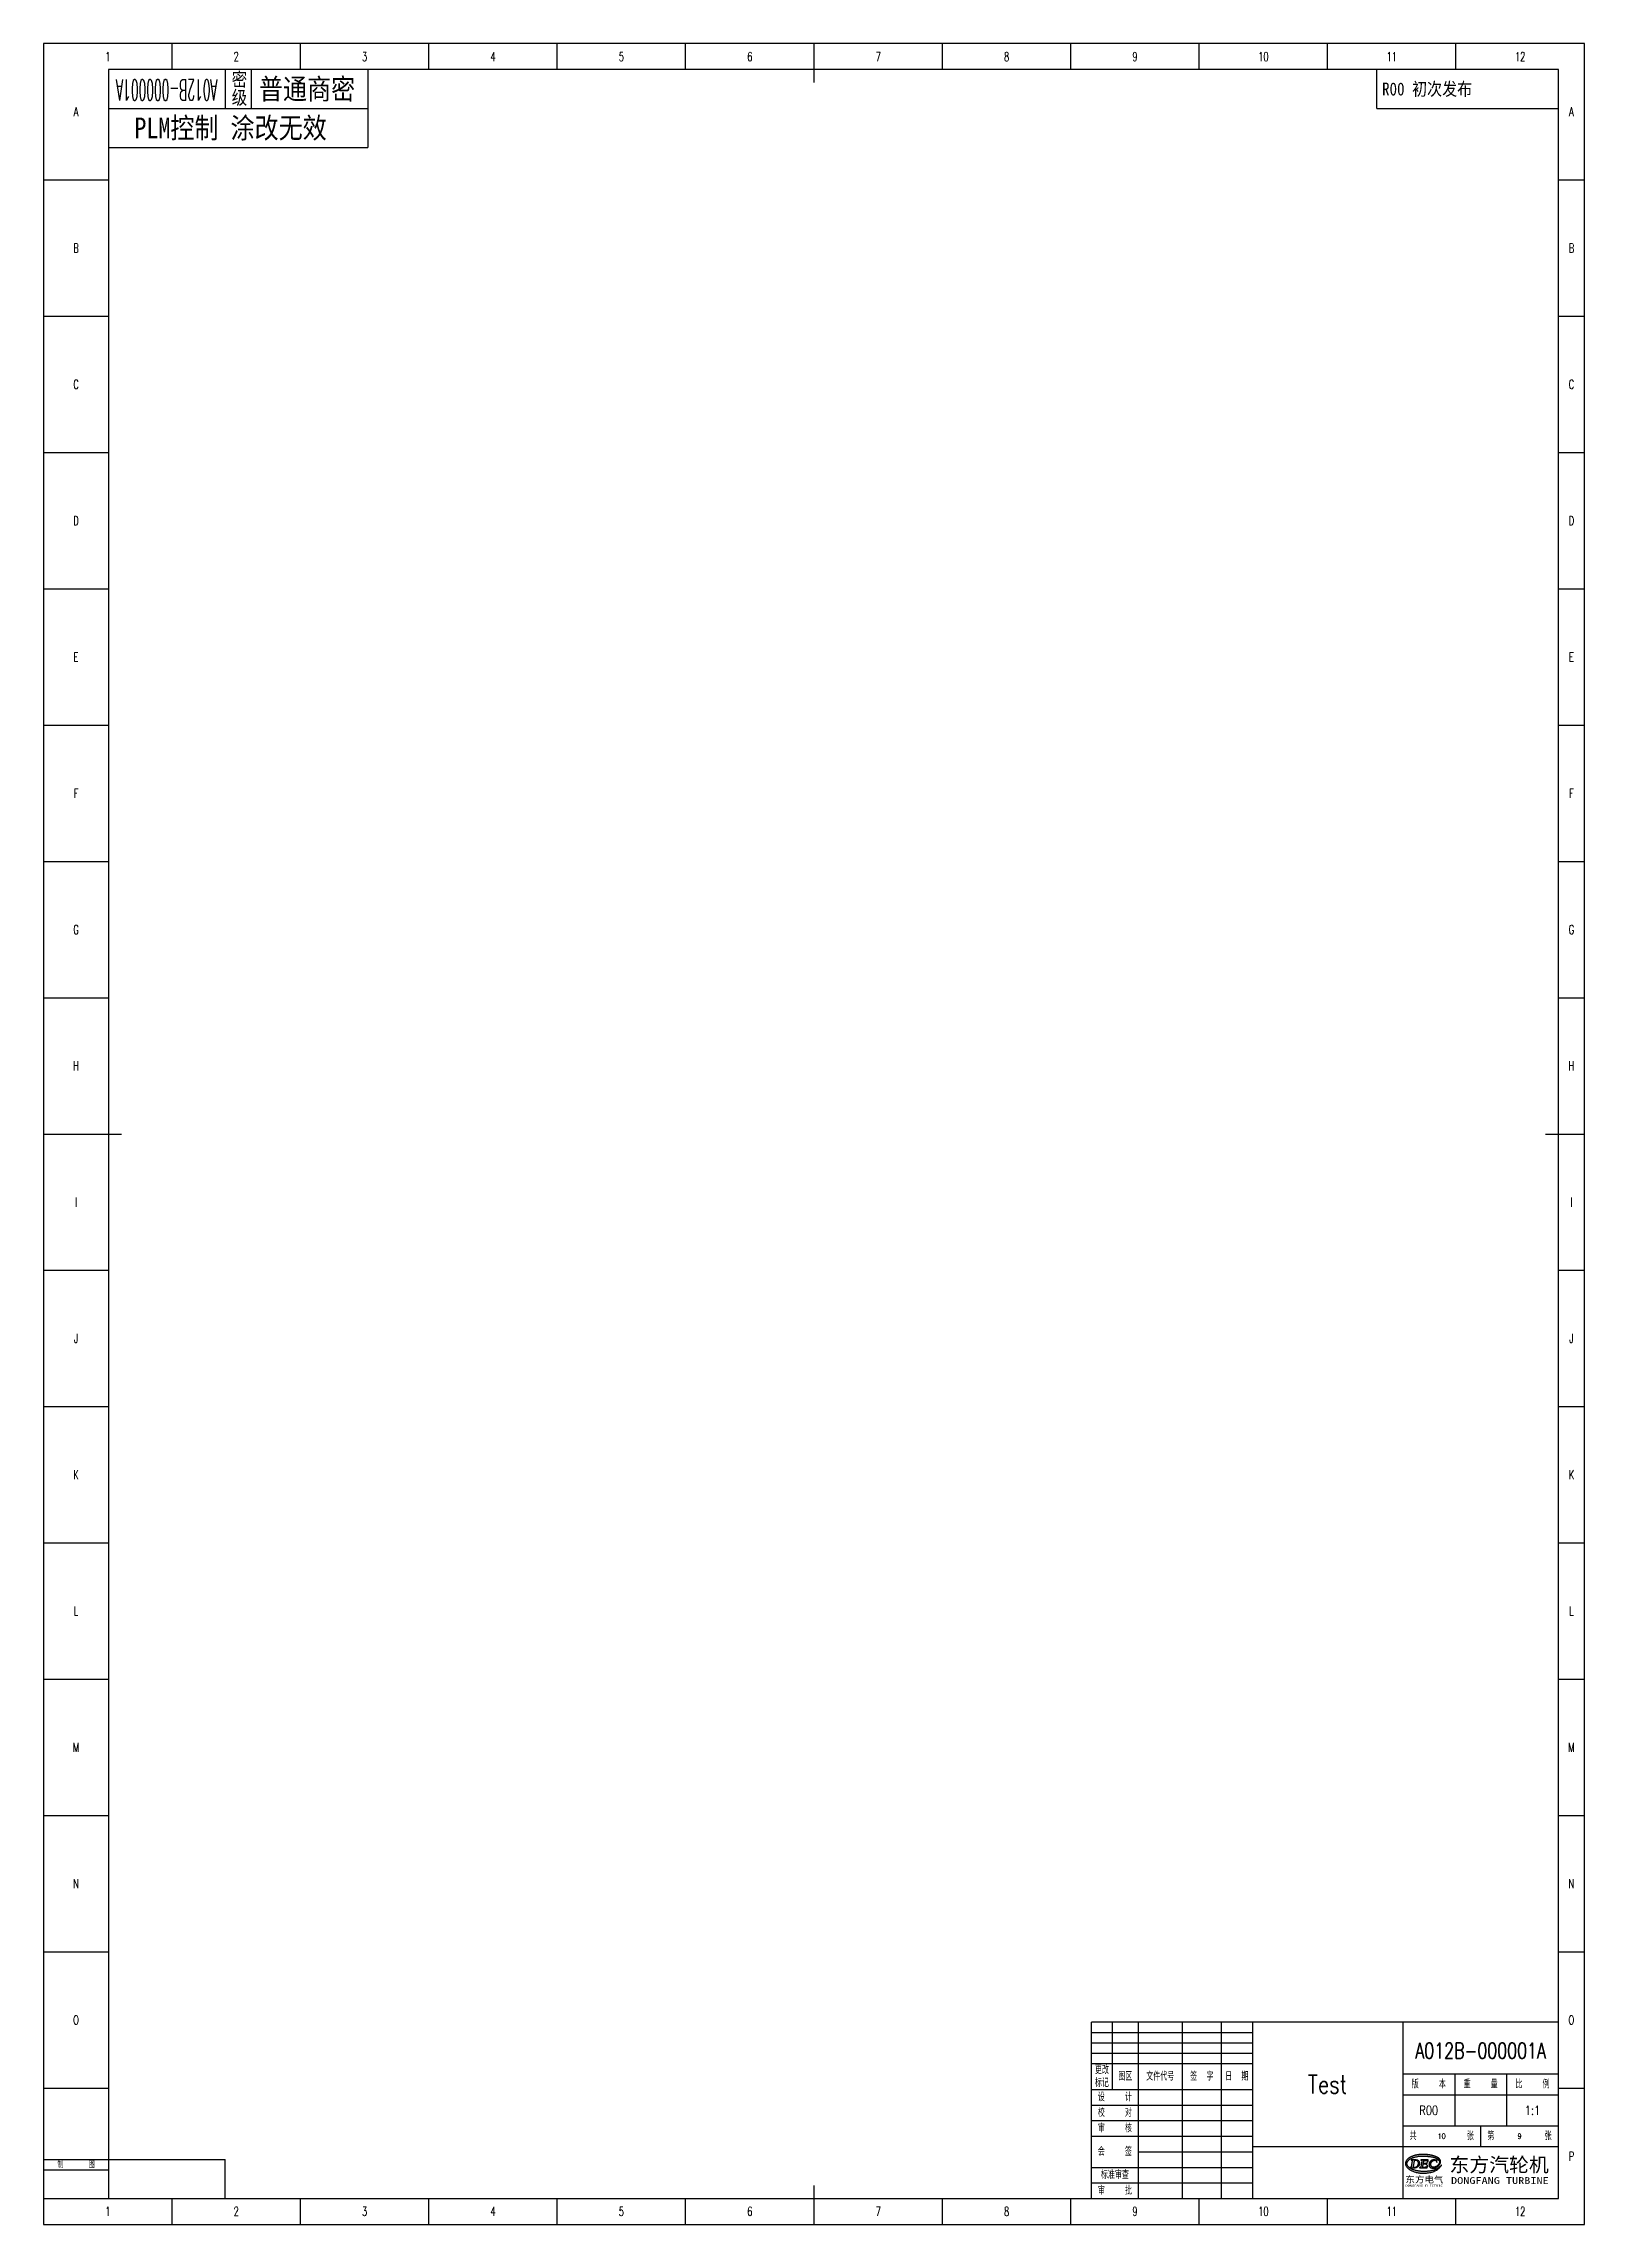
# Model space of a CAD drawing. Header units: millimetres. Extents: x 0 to 594, y 0 to 841.
import ezdxf
from ezdxf.enums import TextEntityAlignment as Align

# ---------------------------------------------------------------- set-up
doc = ezdxf.new("R2010")
doc.units = ezdxf.units.MM
doc.layers.add('PDM_Title', color=7, linetype='Continuous')
doc.styles.add('HZ', font='TXT.SHX', dxfattribs={"width": 0.667, "bigfont": 'HZTXT.SHX'})
doc.styles.add('pdmHT', font='SIMHEI.TTF')

# ---------------------------------------------------------------- blocks, each defined once
blk = doc.blocks.new('FitPDM_DWGFrame')
at = {"layer": 'PDM_Title'}
h = blk.add_hatch(color=2, dxfattribs=at)
h.paths.add_polyline_path([(527.25, 24.86), (527.24, 24.83), (527.23, 24.81), (527.24, 24.79), (527.26, 24.76), (527.47, 24.76), (527.51, 24.74), (527.55, 24.72), (527.59, 24.67), (527.62, 24.62), (527.63, 24.53), (527.26, 22.33), (527.25, 22.22), (527.2, 22.15), (527.15, 22.08), (527.08, 22.01), (527, 21.96), (526.91, 21.96), (526.82, 21.94), (526.75, 21.93), (526.73, 21.88), (526.75, 21.84), (526.79, 21.84), (528.5, 21.84), (528.71, 21.86), (528.92, 21.89), (529.13, 21.93), (529.32, 21.99), (529.48, 22.06), (529.7, 22.17), (529.88, 22.28), (530.01, 22.39), (530.17, 22.56), (530.29, 22.72), (530.38, 22.87), (530.45, 23.05), (530.51, 23.2), (530.53, 23.41), (530.54, 23.59), (530.53, 23.78), (530.5, 23.96), (530.44, 24.13), (530.33, 24.3), (530.18, 24.47), (529.96, 24.62), (529.76, 24.71), (529.48, 24.8), (529.21, 24.86), (528.96, 24.86)])
h.paths.add_polyline_path([(528.45, 24.62), (528.4, 24.56), (528.37, 24.48), (528.34, 24.38), (527.99, 22.35), (527.97, 22.24), (527.97, 22.15), (527.97, 22.09), (528.05, 22.04), (528.14, 22.01), (528.32, 22.01), (528.52, 22.02), (528.64, 22.03), (528.77, 22.05), (528.91, 22.09), (529, 22.12), (529.1, 22.15), (529.18, 22.19), (529.28, 22.24), (529.36, 22.29), (529.43, 22.35), (529.51, 22.39), (529.57, 22.43), (529.62, 22.49), (529.68, 22.57), (529.72, 22.63), (529.77, 22.71), (529.81, 22.78), (529.83, 22.82), (529.89, 22.91), (529.92, 22.99), (529.95, 23.08), (529.98, 23.19), (530, 23.29), (530.03, 23.4), (530.04, 23.51), (530.04, 23.6), (530.04, 23.69), (530, 23.9), (529.96, 24.04), (529.93, 24.09), (529.89, 24.17), (529.84, 24.22), (529.81, 24.27), (529.76, 24.33), (529.72, 24.38), (529.66, 24.43), (529.58, 24.5), (529.5, 24.53), (529.4, 24.58), (529.27, 24.63), (529.08, 24.68), (528.94, 24.7), (528.81, 24.71), (528.72, 24.7)], flags=0)
h.paths.add_polyline_path([(532.21, 24.66), (533.24, 24.65), (533.31, 24.62), (533.39, 24.59), (533.44, 24.55), (533.48, 24.51), (533.52, 24.46), (533.54, 24.41), (533.56, 24.36), (533.58, 24.25), (533.6, 24.18), (533.62, 24.16), (533.64, 24.16), (533.67, 24.16), (533.71, 24.19), (533.74, 24.23), (533.76, 24.28), (533.83, 24.75), (533.83, 24.8), (533.81, 24.83), (533.78, 24.85), (533.75, 24.86), (531.02, 24.86), (530.98, 24.84), (530.98, 24.8), (531, 24.76), (531.12, 24.75), (531.21, 24.73), (531.28, 24.69), (531.31, 24.64), (531.32, 24.56), (531.31, 24.49), (530.9, 22.25), (530.87, 22.17), (530.84, 22.11), (530.79, 22.06), (530.75, 22), (530.68, 21.96), (530.63, 21.94), (530.59, 21.93), (530.43, 21.93), (530.41, 21.92), (530.4, 21.88), (530.41, 21.86), (530.43, 21.84), (533.31, 21.84), (533.35, 21.85), (533.4, 21.89), (533.42, 21.92), (533.68, 22.51), (533.69, 22.54), (533.69, 22.58), (533.67, 22.59), (533.64, 22.61), (533.6, 22.61), (533.57, 22.6), (533.53, 22.56), (533.5, 22.51), (533.47, 22.46), (533.43, 22.4), (533.35, 22.34), (533.25, 22.27), (533.17, 22.21), (533.1, 22.17), (533.02, 22.12), (532.94, 22.08), (532.88, 22.05), (532.8, 22.03), (532.72, 22.02), (532.65, 22.01), (531.84, 22), (531.78, 22.02), (531.73, 22.05), (531.71, 22.07), (531.7, 22.16), (531.7, 22.26), (531.86, 23.2), (531.87, 23.25), (531.88, 23.28), (531.91, 23.3), (531.98, 23.31), (532.71, 23.31), (532.83, 23.29), (532.93, 23.27), (532.99, 23.22), (533.03, 23.17), (533.07, 23.11), (533.09, 23.05), (533.08, 22.99), (533.08, 22.95), (533.09, 22.9), (533.11, 22.89), (533.15, 22.89), (533.18, 22.9), (533.21, 22.92), (533.22, 22.94), (533.38, 23.82), (533.39, 23.87), (533.39, 23.89), (533.37, 23.9), (533.34, 23.91), (533.31, 23.91), (533.29, 23.89), (533.27, 23.83), (533.25, 23.76), (533.23, 23.7), (533.2, 23.65), (533.15, 23.61), (533.12, 23.58), (533.05, 23.54), (532.99, 23.51), (532.92, 23.48), (532.87, 23.48), (531.97, 23.48), (531.93, 23.51), (531.92, 23.56), (531.94, 23.65), (532.09, 24.52), (532.1, 24.57), (532.12, 24.6), (532.14, 24.63)])
h.paths.add_polyline_path([(538.82, 22.6), (538.86, 22.66), (538.9, 22.72), (538.91, 22.73), (538.91, 22.75), (538.91, 22.77), (538.89, 22.79), (538.88, 22.82), (538.85, 22.82), (538.81, 22.81), (538.77, 22.77), (538.73, 22.72), (538.69, 22.66), (538.67, 22.64), (538.53, 22.49), (538.35, 22.34), (538.27, 22.26), (538.17, 22.18), (538.06, 22.07), (537.96, 22), (537.87, 21.94), (537.78, 21.87), (537.59, 21.72), (537.46, 21.64), (537.27, 21.53), (537.09, 21.42), (536.9, 21.33), (536.73, 21.24), (536.64, 21.2), (536.58, 21.17), (536.41, 21.11), (536.26, 21.04), (536.06, 20.97), (535.87, 20.9), (535.66, 20.83), (535.46, 20.77), (535.24, 20.72), (535.03, 20.69), (534.83, 20.66), (534.62, 20.61), (534.42, 20.58), (534.13, 20.54), (533.94, 20.51), (533.7, 20.48), (533.47, 20.46), (533.21, 20.44), (532.92, 20.41), (532.57, 20.39), (532.21, 20.39), (532.03, 20.38), (531.79, 20.37), (531.4, 20.39), (531.2, 20.41), (531.06, 20.43), (530.83, 20.46), (530.65, 20.46), (530.43, 20.51), (530.14, 20.54), (529.95, 20.59), (529.74, 20.61), (529.46, 20.67), (529.19, 20.73), (528.91, 20.79), (528.64, 20.87), (528.26, 20.99), (528.05, 21.08), (527.8, 21.17), (527.58, 21.27), (527.4, 21.35), (527.22, 21.43), (527.05, 21.54), (526.82, 21.64), (526.64, 21.77), (526.48, 21.89), (526.32, 22.04), (526.17, 22.18), (526.02, 22.36), (525.94, 22.46), (525.81, 22.65), (525.72, 22.83), (525.65, 23.06), (525.61, 23.28), (525.6, 23.54), (525.64, 23.77), (525.7, 24.01), (525.79, 24.16), (525.87, 24.32), (526.01, 24.51), (526.16, 24.7), (526.34, 24.87), (526.59, 25.07), (526.89, 25.26), (526.99, 25.33), (527.23, 25.45), (527.48, 25.58), (527.85, 25.73), (528.23, 25.83), (528.63, 25.95), (529.01, 26.05), (529.32, 26.11), (529.83, 26.19), (530.23, 26.25), (530.62, 26.29), (531, 26.32), (531.34, 26.35), (532.25, 26.34), (532.8, 26.31), (533.02, 26.29), (533.26, 26.27), (533.47, 26.25), (533.7, 26.24), (533.92, 26.21), (534.11, 26.18), (534.34, 26.15), (534.52, 26.12), (534.75, 26.09), (534.99, 26.04), (535.26, 25.99), (535.52, 25.93), (535.71, 25.87), (535.93, 25.82), (536.1, 25.78), (536.3, 25.74), (536.46, 25.68), (536.65, 25.61), (536.76, 25.54), (536.87, 25.51), (536.98, 25.46), (537.07, 25.4), (537.15, 25.36), (537.25, 25.3), (537.36, 25.23), (537.46, 25.16), (537.53, 25.09), (537.62, 25.02), (537.69, 24.95), (537.8, 24.86), (537.87, 24.77), (537.91, 24.69), (537.95, 24.63), (538, 24.55), (538.04, 24.49), (538.06, 24.41), (538.09, 24.32), (538.11, 24.21), (538.11, 24.03), (538.11, 23.88), (538.09, 23.75), (538.06, 23.66), (538.04, 23.57), (538.01, 23.47), (537.95, 23.36), (537.9, 23.29), (537.82, 23.15), (537.75, 23.05), (537.68, 22.95), (537.57, 22.85), (537.49, 22.77), (537.4, 22.68), (537.34, 22.62), (537.23, 22.54), (537.15, 22.48), (537.06, 22.42), (536.97, 22.37), (536.84, 22.31), (536.76, 22.26), (536.68, 22.23), (536.59, 22.18), (536.49, 22.14), (536.35, 22.12), (536.22, 22.09), (536.07, 22.05), (535.87, 22.05), (535.65, 22.05), (535.56, 22.08), (535.44, 22.11), (535.36, 22.14), (535.29, 22.18), (535.22, 22.22), (535.16, 22.26), (535.12, 22.3), (535.08, 22.33), (535.04, 22.35), (535.01, 22.4), (534.98, 22.44), (534.96, 22.48), (534.93, 22.53), (534.9, 22.59), (534.88, 22.65), (534.86, 22.72), (534.84, 22.79), (534.82, 22.88), (534.81, 22.97), (534.79, 23.11), (534.79, 23.24), (534.82, 23.34), (534.83, 23.41), (534.84, 23.48), (534.87, 23.57), (534.9, 23.65), (534.93, 23.73), (534.96, 23.79), (534.99, 23.85), (535.02, 23.91), (535.04, 23.97), (535.06, 24), (535.1, 24.04), (535.12, 24.08), (535.16, 24.11), (535.18, 24.13), (535.19, 24.16), (535.21, 24.18), (535.24, 24.22), (535.25, 24.24), (535.27, 24.26), (535.32, 24.3), (535.35, 24.35), (535.45, 24.42), (535.53, 24.48), (535.63, 24.53), (535.72, 24.59), (535.8, 24.62), (535.87, 24.65), (535.98, 24.68), (536.06, 24.7), (536.12, 24.73), (536.23, 24.73), (536.38, 24.73), (536.46, 24.71), (536.55, 24.68), (536.63, 24.66), (536.71, 24.62), (536.77, 24.58), (536.82, 24.54), (536.87, 24.49), (536.92, 24.43), (536.96, 24.39), (536.99, 24.34), (537, 24.29), (537.03, 24.23), (537.03, 24.16), (537.05, 24.07), (537.07, 23.99), (537.07, 23.91), (537.08, 23.89), (537.1, 23.89), (537.14, 23.88), (537.15, 23.89), (537.17, 23.91), (537.17, 23.99), (537.18, 24.11), (537.3, 24.82), (537.3, 24.85), (537.28, 24.87), (537.26, 24.89), (537.22, 24.89), (537.18, 24.87), (537.15, 24.85), (537.13, 24.82), (537.12, 24.8), (537.09, 24.78), (537.04, 24.76), (537, 24.75), (536.95, 24.75), (536.88, 24.76), (536.82, 24.78), (536.73, 24.8), (536.63, 24.82), (536.54, 24.85), (536.43, 24.86), (536.31, 24.87), (536.16, 24.89), (536, 24.89), (535.84, 24.87), (535.68, 24.86), (535.58, 24.84), (535.5, 24.82), (535.39, 24.79), (535.3, 24.76), (535.22, 24.73), (535.15, 24.71), (535.06, 24.65), (534.97, 24.6), (534.9, 24.56), (534.85, 24.51), (534.8, 24.47), (534.74, 24.42), (534.66, 24.34), (534.58, 24.26), (534.52, 24.19), (534.48, 24.13), (534.43, 24.08), (534.38, 24.01), (534.34, 23.93), (534.3, 23.86), (534.27, 23.77), (534.23, 23.7), (534.19, 23.6), (534.17, 23.52), (534.17, 23.46), (534.15, 23.41), (534.14, 23.3), (534.11, 23.21), (534.11, 23.14), (534.1, 23.05), (534.09, 23.01), (534.1, 22.98), (534.11, 22.89), (534.12, 22.8), (534.14, 22.71), (534.14, 22.62), (534.16, 22.54), (534.21, 22.44), (534.25, 22.37), (534.3, 22.29), (534.34, 22.23), (534.39, 22.17), (534.44, 22.13), (534.5, 22.06), (534.55, 22), (534.62, 21.95), (534.7, 21.89), (534.78, 21.84), (534.85, 21.81), (534.92, 21.79), (535.04, 21.75), (535.15, 21.71), (535.27, 21.69), (535.42, 21.68), (535.57, 21.67), (535.74, 21.68), (535.91, 21.69), (536.07, 21.71), (536.22, 21.74), (536.33, 21.77), (536.41, 21.79), (536.49, 21.82), (536.61, 21.86), (536.68, 21.91), (536.77, 21.94), (536.87, 22), (536.94, 22.04), (537.01, 22.08), (537.11, 22.14), (537.18, 22.2), (537.29, 22.26), (537.35, 22.31), (537.41, 22.36), (537.46, 22.38), (537.53, 22.45), (537.61, 22.5), (537.67, 22.56), (537.72, 22.62), (537.77, 22.65), (537.83, 22.71), (537.85, 22.75), (537.91, 22.8), (537.94, 22.86), (537.98, 22.88), (538.01, 22.92), (538.04, 22.95), (538.06, 22.99), (538.1, 23.04), (538.14, 23.08), (538.16, 23.12), (538.2, 23.18), (538.24, 23.24), (538.28, 23.28), (538.31, 23.35), (538.36, 23.4), (538.38, 23.45), (538.4, 23.49), (538.42, 23.56), (538.44, 23.61), (538.47, 23.69), (538.5, 23.76), (538.52, 23.84), (538.54, 23.91), (538.56, 23.99), (538.57, 24.08), (538.58, 24.24), (538.57, 24.46), (538.55, 24.58), (538.52, 24.66), (538.49, 24.75), (538.46, 24.8), (538.43, 24.86), (538.39, 24.93), (538.34, 25), (538.3, 25.05), (538.26, 25.11), (538.2, 25.16), (538.14, 25.25), (538.06, 25.31), (538, 25.38), (537.94, 25.42), (537.86, 25.49), (537.79, 25.55), (537.71, 25.61), (537.65, 25.66), (537.57, 25.7), (537.5, 25.74), (537.41, 25.79), (537.34, 25.83), (537.27, 25.87), (537.2, 25.9), (537.12, 25.94), (537.06, 25.98), (537.02, 25.99), (536.96, 26.01), (536.86, 26.07), (536.76, 26.1), (536.69, 26.14), (536.59, 26.17), (536.51, 26.21), (536.43, 26.24), (536.35, 26.27), (536.27, 26.31), (536.18, 26.33), (536.09, 26.36), (536, 26.38), (535.92, 26.42), (535.82, 26.45), (535.72, 26.47), (535.62, 26.5), (535.53, 26.53), (535.43, 26.55), (535.33, 26.58), (535.22, 26.6), (535.12, 26.62), (535.04, 26.64), (534.95, 26.66), (534.82, 26.68), (534.74, 26.7), (534.64, 26.71), (534.57, 26.74), (534.46, 26.75), (534.38, 26.77), (534.27, 26.79), (534.11, 26.81), (534, 26.83), (533.91, 26.85), (533.8, 26.87), (533.67, 26.88), (533.49, 26.9), (533.34, 26.92), (533.14, 26.94), (532.95, 26.95), (532.75, 26.95), (532.54, 26.96), (532.27, 26.97), (531.96, 26.98), (531.61, 26.99), (531.37, 26.98), (531.1, 26.96), (530.88, 26.96), (530.62, 26.95), (530.41, 26.93), (530.24, 26.9), (530.05, 26.88), (529.9, 26.86), (529.8, 26.84), (529.71, 26.82), (529.61, 26.8), (529.48, 26.78), (529.39, 26.76), (529.25, 26.73), (529.14, 26.71), (529.06, 26.69), (528.95, 26.66), (528.82, 26.64), (528.73, 26.62), (528.65, 26.59), (528.54, 26.56), (528.43, 26.53), (528.33, 26.5), (528.24, 26.47), (528.18, 26.45), (528.09, 26.42), (527.99, 26.38), (527.91, 26.37), (527.85, 26.33), (527.78, 26.31), (527.7, 26.27), (527.6, 26.24), (527.52, 26.2), (527.43, 26.17), (527.34, 26.13), (527.25, 26.09), (527.17, 26.04), (527.08, 26), (527, 25.96), (526.91, 25.92), (526.84, 25.87), (526.75, 25.83), (526.66, 25.78), (526.57, 25.73), (526.5, 25.69), (526.43, 25.64), (526.35, 25.58), (526.24, 25.51), (526.09, 25.38), (525.91, 25.23), (525.71, 25.05), (525.55, 24.84), (525.39, 24.65), (525.29, 24.45), (525.19, 24.23), (525.12, 24.09), (525.07, 23.88), (525.02, 23.67), (525.01, 23.51), (525.01, 23.4), (525, 23.3), (525.01, 23.21), (525.06, 22.94), (525.14, 22.74), (525.27, 22.48), (525.39, 22.31), (525.51, 22.13), (525.66, 21.96), (525.81, 21.78), (525.98, 21.62), (526.18, 21.44), (526.42, 21.27), (526.68, 21.09), (526.93, 20.92), (527.19, 20.78), (527.53, 20.64), (527.9, 20.47), (528.38, 20.29), (528.87, 20.13), (529.21, 20.02), (529.56, 19.95), (529.89, 19.88), (530.29, 19.83), (530.63, 19.79), (531.14, 19.76), (531.76, 19.72), (532.27, 19.71), (532.64, 19.75), (533.12, 19.77), (533.55, 19.83), (533.95, 19.89), (534.39, 19.95), (534.85, 20.06), (535.27, 20.17), (535.66, 20.31), (535.99, 20.43), (536.35, 20.59), (536.7, 20.75), (537, 20.92), (537.34, 21.15), (537.63, 21.36), (537.82, 21.51), (537.92, 21.59), (538, 21.66), (538.14, 21.8), (538.32, 21.98), (538.46, 22.16), (538.56, 22.29), (538.67, 22.41)])
at = {"layer": 'PDM_Title', "color": 2}
for p, q in [((594, 841), (0, 841)), ((0, 841), (0, 0)), ((49.5, 831), (49.5, 841)), ((99, 831), (99, 841)), ((148.5, 831), (148.5, 841)), ((198, 831), (198, 841)), ((247.5, 831), (247.5, 841)), ((346.5, 831), (346.5, 841)), ((396, 831), (396, 841)), ((445.5, 831), (445.5, 841)), ((495, 831), (495, 841)), ((544.5, 831), (544.5, 841)), ((594, 0), (594, 841)), ((0, 788.44), (25, 788.44)), ((584, 788.44), (594, 788.44)), ((0, 735.87), (25, 735.87)), ((584, 735.87), (594, 735.87)), ((0, 683.31), (25, 683.31)), ((584, 683.31), (594, 683.31)), ((0, 630.75), (25, 630.75)), ((584, 630.75), (594, 630.75)), ((0, 578.19), (25, 578.19)), ((584, 578.19), (594, 578.19)), ((0, 525.62), (25, 525.62)), ((584, 525.62), (594, 525.62)), ((0, 473.06), (25, 473.06)), ((584, 473.06), (594, 473.06)), ((0, 367.94), (25, 367.94)), ((584, 367.94), (594, 367.94)), ((0, 315.38), (25, 315.38)), ((584, 315.38), (594, 315.38)), ((0, 262.81), (25, 262.81)), ((584, 262.81), (594, 262.81)), ((0, 210.25), (25, 210.25)), ((584, 210.25), (594, 210.25)), ((0, 157.69), (25, 157.69)), ((584, 157.69), (594, 157.69)), ((0, 105.12), (25, 105.12)), ((584, 105.12), (594, 105.12)), ((412, 78), (412, 52)), ((422, 78), (422, 10)), ((439, 78), (439, 10)), ((454, 78), (454, 10)), ((466, 78), (466, 10)), ((524, 78), (524, 10)), ((404, 74), (466, 74)), ((404, 70), (466, 70)), ((404, 66), (466, 66)), ((404, 62), (466, 62)), ((0, 52.56), (25, 52.56)), ((404, 52), (466, 52)), ((524, 58), (584, 58)), ((544, 58), (544, 38)), ((564, 58), (564, 38)), ((584, 52.56), (594, 52.56)), ((404, 46), (466, 46)), ((524, 50), (584, 50)), ((404, 40), (466, 40)), ((404, 34), (466, 34)), ((524, 38), (584, 38)), ((554, 38), (554, 30)), ((422, 28), (466, 28)), ((466, 30), (524, 30)), ((524, 30), (584, 30)), ((526.09, 25.38), (525.91, 25.23)), ((526.24, 25.51), (526.09, 25.38)), ((526.35, 25.58), (526.24, 25.51)), ((526.43, 25.64), (526.35, 25.58)), ((526.5, 25.69), (526.43, 25.64)), ((526.57, 25.73), (526.5, 25.69)), ((526.66, 25.78), (526.57, 25.73)), ((526.59, 25.07), (526.89, 25.26)), ((526.75, 25.83), (526.66, 25.78)), ((526.84, 25.87), (526.75, 25.83)), ((526.91, 25.92), (526.84, 25.87)), ((526.89, 25.26), (526.99, 25.33)), ((527, 25.96), (526.91, 25.92)), ((526.99, 25.33), (527.23, 25.45)), ((527.08, 26), (527, 25.96)), ((527.17, 26.04), (527.08, 26)), ((527.25, 26.09), (527.17, 26.04)), ((527.23, 25.45), (527.48, 25.58)), ((527.34, 26.13), (527.25, 26.09)), ((527.43, 26.17), (527.34, 26.13)), ((527.52, 26.2), (527.43, 26.17)), ((527.48, 25.58), (527.85, 25.73)), ((527.6, 26.24), (527.52, 26.2)), ((527.7, 26.27), (527.6, 26.24)), ((527.78, 26.31), (527.7, 26.27)), ((527.85, 26.33), (527.78, 26.31)), ((527.91, 26.37), (527.85, 26.33)), ((527.85, 25.73), (528.23, 25.83)), ((527.99, 26.38), (527.91, 26.37)), ((528.09, 26.42), (527.99, 26.38)), ((528.18, 26.45), (528.09, 26.42)), ((528.24, 26.47), (528.18, 26.45)), ((528.23, 25.83), (528.63, 25.95)), ((528.33, 26.5), (528.24, 26.47)), ((528.43, 26.53), (528.33, 26.5)), ((528.54, 26.56), (528.43, 26.53)), ((528.65, 26.59), (528.54, 26.56)), ((528.63, 25.95), (529.01, 26.05)), ((528.73, 26.62), (528.65, 26.59)), ((528.82, 26.64), (528.73, 26.62)), ((528.95, 26.66), (528.82, 26.64)), ((529.06, 26.69), (528.95, 26.66)), ((529.01, 26.05), (529.32, 26.11)), ((529.14, 26.71), (529.06, 26.69)), ((529.25, 26.73), (529.14, 26.71)), ((529.39, 26.76), (529.25, 26.73)), ((529.32, 26.11), (529.83, 26.19)), ((529.48, 26.78), (529.39, 26.76)), ((529.61, 26.8), (529.48, 26.78)), ((529.71, 26.82), (529.61, 26.8)), ((529.8, 26.84), (529.71, 26.82)), ((529.9, 26.86), (529.8, 26.84)), ((529.83, 26.19), (530.23, 26.25)), ((530.05, 26.88), (529.9, 26.86)), ((530.24, 26.9), (530.05, 26.88)), ((530.23, 26.25), (530.62, 26.29)), ((530.41, 26.93), (530.24, 26.9)), ((530.62, 26.95), (530.41, 26.93)), ((530.88, 26.96), (530.62, 26.95)), ((530.62, 26.29), (531, 26.32)), ((531.1, 26.96), (530.88, 26.96)), ((531, 26.32), (531.34, 26.35)), ((531.37, 26.98), (531.1, 26.96)), ((531.34, 26.35), (532.25, 26.34)), ((531.61, 26.99), (531.37, 26.98)), ((531.96, 26.98), (531.61, 26.99)), ((532.27, 26.97), (531.96, 26.98)), ((532.25, 26.34), (532.8, 26.31)), ((532.54, 26.96), (532.27, 26.97)), ((532.75, 26.95), (532.54, 26.96)), ((532.95, 26.95), (532.75, 26.95)), ((532.8, 26.31), (533.02, 26.29)), ((533.14, 26.94), (532.95, 26.95)), ((533.02, 26.29), (533.26, 26.27)), ((533.34, 26.92), (533.14, 26.94)), ((533.26, 26.27), (533.47, 26.25)), ((533.49, 26.9), (533.34, 26.92)), ((533.47, 26.25), (533.7, 26.24)), ((533.67, 26.88), (533.49, 26.9)), ((533.8, 26.87), (533.67, 26.88)), ((533.7, 26.24), (533.92, 26.21)), ((533.91, 26.85), (533.8, 26.87)), ((534, 26.83), (533.91, 26.85)), ((533.92, 26.21), (534.11, 26.18)), ((534.11, 26.81), (534, 26.83)), ((534.27, 26.79), (534.11, 26.81)), ((534.11, 26.18), (534.34, 26.15)), ((534.38, 26.77), (534.27, 26.79)), ((534.34, 26.15), (534.52, 26.12)), ((534.46, 26.75), (534.38, 26.77)), ((534.57, 26.74), (534.46, 26.75)), ((534.52, 26.12), (534.75, 26.09)), ((534.64, 26.71), (534.57, 26.74)), ((534.74, 26.7), (534.64, 26.71)), ((534.82, 26.68), (534.74, 26.7)), ((534.75, 26.09), (534.99, 26.04)), ((534.95, 26.66), (534.82, 26.68)), ((535.04, 26.64), (534.95, 26.66)), ((534.99, 26.04), (535.26, 25.99)), ((535.12, 26.62), (535.04, 26.64)), ((535.22, 26.6), (535.12, 26.62)), ((535.33, 26.58), (535.22, 26.6)), ((535.26, 25.99), (535.52, 25.93)), ((535.43, 26.55), (535.33, 26.58)), ((535.53, 26.53), (535.43, 26.55)), ((535.52, 25.93), (535.71, 25.87)), ((535.62, 26.5), (535.53, 26.53)), ((535.72, 26.47), (535.62, 26.5)), ((535.71, 25.87), (535.93, 25.82)), ((535.82, 26.45), (535.72, 26.47)), ((535.92, 26.42), (535.82, 26.45)), ((536, 26.38), (535.92, 26.42)), ((535.93, 25.82), (536.1, 25.78)), ((536.09, 26.36), (536, 26.38)), ((536.18, 26.33), (536.09, 26.36)), ((536.1, 25.78), (536.3, 25.74)), ((536.27, 26.31), (536.18, 26.33)), ((536.35, 26.27), (536.27, 26.31)), ((536.3, 25.74), (536.46, 25.68)), ((536.43, 26.24), (536.35, 26.27)), ((536.51, 26.21), (536.43, 26.24)), ((536.46, 25.68), (536.65, 25.61)), ((536.59, 26.17), (536.51, 26.21)), ((536.69, 26.14), (536.59, 26.17)), ((536.65, 25.61), (536.76, 25.54)), ((536.76, 26.1), (536.69, 26.14)), ((536.86, 26.07), (536.76, 26.1)), ((536.76, 25.54), (536.87, 25.51)), ((536.96, 26.01), (536.86, 26.07)), ((536.87, 25.51), (536.98, 25.46)), ((537.02, 25.99), (536.96, 26.01)), ((536.98, 25.46), (537.07, 25.4)), ((537.06, 25.98), (537.02, 25.99)), ((537.12, 25.94), (537.06, 25.98)), ((537.07, 25.4), (537.15, 25.36)), ((537.2, 25.9), (537.12, 25.94)), ((537.15, 25.36), (537.25, 25.3)), ((537.27, 25.87), (537.2, 25.9)), ((537.25, 25.3), (537.36, 25.23)), ((537.34, 25.83), (537.27, 25.87)), ((537.41, 25.79), (537.34, 25.83)), ((537.5, 25.74), (537.41, 25.79)), ((537.57, 25.7), (537.5, 25.74)), ((537.65, 25.66), (537.57, 25.7)), ((537.71, 25.61), (537.65, 25.66)), ((537.79, 25.55), (537.71, 25.61)), ((537.86, 25.49), (537.79, 25.55)), ((537.94, 25.42), (537.86, 25.49)), ((538, 25.38), (537.94, 25.42)), ((538.06, 25.31), (538, 25.38)), ((538.14, 25.25), (538.06, 25.31)), ((538.2, 25.16), (538.14, 25.25)), ((0, 25), (25, 25)), ((0, 21), (25, 21)), ((404, 22), (466, 22)), ((525.01, 23.4), (525, 23.3)), ((525, 23.3), (525.01, 23.21)), ((525.02, 23.67), (525.01, 23.51)), ((525.01, 23.51), (525.01, 23.4)), ((525.01, 23.21), (525.06, 22.94)), ((525.07, 23.88), (525.02, 23.67)), ((525.06, 22.94), (525.14, 22.74)), ((525.12, 24.09), (525.07, 23.88)), ((525.19, 24.23), (525.12, 24.09)), ((525.14, 22.74), (525.27, 22.48)), ((525.29, 24.45), (525.19, 24.23)), ((525.27, 22.48), (525.39, 22.31)), ((525.39, 24.65), (525.29, 24.45)), ((525.55, 24.84), (525.39, 24.65)), ((525.39, 22.31), (525.51, 22.13)), ((525.51, 22.13), (525.66, 21.96)), ((525.71, 25.05), (525.55, 24.84)), ((525.6, 23.54), (525.64, 23.77)), ((525.61, 23.28), (525.6, 23.54)), ((525.65, 23.06), (525.61, 23.28)), ((525.64, 23.77), (525.7, 24.01)), ((525.72, 22.83), (525.65, 23.06)), ((525.66, 21.96), (525.81, 21.78)), ((525.7, 24.01), (525.79, 24.16)), ((525.91, 25.23), (525.71, 25.05)), ((525.81, 22.65), (525.72, 22.83)), ((525.79, 24.16), (525.87, 24.32)), ((525.94, 22.46), (525.81, 22.65)), ((525.81, 21.78), (525.98, 21.62)), ((525.87, 24.32), (526.01, 24.51)), ((526.02, 22.36), (525.94, 22.46)), ((525.98, 21.62), (526.18, 21.44)), ((526.01, 24.51), (526.16, 24.7)), ((526.17, 22.18), (526.02, 22.36)), ((526.16, 24.7), (526.34, 24.87)), ((526.32, 22.04), (526.17, 22.18)), ((526.18, 21.44), (526.42, 21.27)), ((526.48, 21.89), (526.32, 22.04)), ((526.34, 24.87), (526.59, 25.07)), ((526.42, 21.27), (526.68, 21.09)), ((526.64, 21.77), (526.48, 21.89)), ((526.82, 21.64), (526.64, 21.77)), ((526.68, 21.09), (526.93, 20.92)), ((526.75, 21.93), (526.73, 21.88)), ((526.73, 21.88), (526.75, 21.84)), ((526.82, 21.94), (526.75, 21.93)), ((526.75, 21.84), (526.79, 21.84)), ((526.79, 21.84), (528.5, 21.84)), ((526.91, 21.96), (526.82, 21.94)), ((527.05, 21.54), (526.82, 21.64)), ((527, 21.96), (526.91, 21.96)), ((526.93, 20.92), (527.19, 20.78)), ((527.08, 22.01), (527, 21.96)), ((527.22, 21.43), (527.05, 21.54)), ((527.15, 22.08), (527.08, 22.01)), ((527.2, 22.15), (527.15, 22.08)), ((527.19, 20.78), (527.53, 20.64)), ((527.25, 22.22), (527.2, 22.15)), ((527.4, 21.35), (527.22, 21.43)), ((527.24, 24.83), (527.23, 24.81)), ((527.23, 24.81), (527.24, 24.79)), ((527.25, 24.86), (527.24, 24.83)), ((527.24, 24.79), (527.26, 24.76)), ((528.96, 24.86), (527.25, 24.86)), ((527.26, 22.33), (527.25, 22.22)), ((527.26, 24.76), (527.47, 24.76)), ((527.63, 24.53), (527.26, 22.33)), ((527.58, 21.27), (527.4, 21.35)), ((527.47, 24.76), (527.51, 24.74)), ((527.51, 24.74), (527.55, 24.72)), ((527.53, 20.64), (527.9, 20.47)), ((527.55, 24.72), (527.59, 24.67)), ((527.8, 21.17), (527.58, 21.27)), ((527.59, 24.67), (527.62, 24.62)), ((527.62, 24.62), (527.63, 24.53)), ((528.05, 21.08), (527.8, 21.17)), ((527.9, 20.47), (528.38, 20.29)), ((527.99, 22.35), (527.97, 22.24)), ((527.97, 22.24), (527.97, 22.15)), ((527.97, 22.15), (527.97, 22.09)), ((527.97, 22.09), (528.05, 22.04)), ((528.34, 24.38), (527.99, 22.35)), ((528.05, 22.04), (528.14, 22.01)), ((528.26, 20.99), (528.05, 21.08)), ((528.14, 22.01), (528.32, 22.01)), ((528.64, 20.87), (528.26, 20.99)), ((528.32, 22.01), (528.52, 22.02)), ((528.37, 24.48), (528.34, 24.38)), ((528.4, 24.56), (528.37, 24.48)), ((528.38, 20.29), (528.87, 20.13)), ((528.45, 24.62), (528.4, 24.56)), ((528.72, 24.7), (528.45, 24.62)), ((528.5, 21.84), (528.71, 21.86)), ((528.52, 22.02), (528.64, 22.03)), ((528.64, 22.03), (528.77, 22.05)), ((528.91, 20.79), (528.64, 20.87)), ((528.71, 21.86), (528.92, 21.89)), ((528.81, 24.71), (528.72, 24.7)), ((528.77, 22.05), (528.91, 22.09)), ((528.94, 24.7), (528.81, 24.71)), ((528.87, 20.13), (529.21, 20.02)), ((528.91, 22.09), (529, 22.12)), ((529.19, 20.73), (528.91, 20.79)), ((528.92, 21.89), (529.13, 21.93)), ((529.08, 24.68), (528.94, 24.7)), ((529.21, 24.86), (528.96, 24.86)), ((529, 22.12), (529.1, 22.15)), ((529.27, 24.63), (529.08, 24.68)), ((529.1, 22.15), (529.18, 22.19)), ((529.13, 21.93), (529.32, 21.99)), ((529.18, 22.19), (529.28, 22.24)), ((529.46, 20.67), (529.19, 20.73)), ((529.48, 24.8), (529.21, 24.86)), ((529.21, 20.02), (529.56, 19.95)), ((529.4, 24.58), (529.27, 24.63)), ((529.28, 22.24), (529.36, 22.29)), ((529.32, 21.99), (529.48, 22.06)), ((529.36, 22.29), (529.43, 22.35)), ((529.5, 24.53), (529.4, 24.58)), ((529.43, 22.35), (529.51, 22.39)), ((529.74, 20.61), (529.46, 20.67)), ((529.76, 24.71), (529.48, 24.8)), ((529.48, 22.06), (529.7, 22.17)), ((529.58, 24.5), (529.5, 24.53)), ((529.51, 22.39), (529.57, 22.43)), ((529.56, 19.95), (529.89, 19.88)), ((529.57, 22.43), (529.62, 22.49)), ((529.66, 24.43), (529.58, 24.5)), ((529.62, 22.49), (529.68, 22.57)), ((529.72, 24.38), (529.66, 24.43)), ((529.68, 22.57), (529.72, 22.63)), ((529.7, 22.17), (529.88, 22.28)), ((529.76, 24.33), (529.72, 24.38)), ((529.72, 22.63), (529.77, 22.71)), ((529.95, 20.59), (529.74, 20.61)), ((529.96, 24.62), (529.76, 24.71)), ((529.81, 24.27), (529.76, 24.33)), ((529.77, 22.71), (529.81, 22.78)), ((529.84, 24.22), (529.81, 24.27)), ((529.81, 22.78), (529.83, 22.82)), ((529.83, 22.82), (529.89, 22.91)), ((529.89, 24.17), (529.84, 24.22)), ((529.88, 22.28), (530.01, 22.39)), ((529.93, 24.09), (529.89, 24.17)), ((529.89, 22.91), (529.92, 22.99)), ((529.89, 19.88), (530.29, 19.83)), ((529.92, 22.99), (529.95, 23.08)), ((529.96, 24.04), (529.93, 24.09)), ((529.95, 23.08), (529.98, 23.19)), ((530.14, 20.54), (529.95, 20.59)), ((530.18, 24.47), (529.96, 24.62)), ((530, 23.9), (529.96, 24.04)), ((529.98, 23.19), (530, 23.29)), ((530.04, 23.69), (530, 23.9)), ((530, 23.29), (530.03, 23.4)), ((530.01, 22.39), (530.17, 22.56)), ((530.03, 23.4), (530.04, 23.51)), ((530.04, 23.6), (530.04, 23.69)), ((530.04, 23.51), (530.04, 23.6)), ((530.43, 20.51), (530.14, 20.54)), ((530.17, 22.56), (530.29, 22.72)), ((530.33, 24.3), (530.18, 24.47)), ((530.29, 22.72), (530.38, 22.87)), ((530.29, 19.83), (530.63, 19.79)), ((530.44, 24.13), (530.33, 24.3)), ((530.38, 22.87), (530.45, 23.05)), ((530.41, 21.92), (530.4, 21.88)), ((530.4, 21.88), (530.41, 21.86)), ((530.43, 21.93), (530.41, 21.92)), ((530.41, 21.86), (530.43, 21.84)), ((530.59, 21.93), (530.43, 21.93)), ((530.43, 21.84), (533.31, 21.84)), ((530.65, 20.46), (530.43, 20.51)), ((530.5, 23.96), (530.44, 24.13)), ((530.45, 23.05), (530.51, 23.2)), ((530.53, 23.78), (530.5, 23.96)), ((530.51, 23.2), (530.53, 23.41)), ((530.54, 23.59), (530.53, 23.78)), ((530.53, 23.41), (530.54, 23.59)), ((530.63, 21.94), (530.59, 21.93)), ((530.68, 21.96), (530.63, 21.94)), ((530.63, 19.79), (531.14, 19.76)), ((530.83, 20.46), (530.65, 20.46)), ((530.75, 22), (530.68, 21.96)), ((530.79, 22.06), (530.75, 22)), ((530.84, 22.11), (530.79, 22.06)), ((531.06, 20.43), (530.83, 20.46)), ((530.87, 22.17), (530.84, 22.11)), ((530.9, 22.25), (530.87, 22.17)), ((531.31, 24.49), (530.9, 22.25)), ((531.02, 24.86), (530.98, 24.84)), ((530.98, 24.84), (530.98, 24.8)), ((530.98, 24.8), (531, 24.76)), ((531, 24.76), (531.12, 24.75)), ((533.75, 24.86), (531.02, 24.86)), ((531.2, 20.41), (531.06, 20.43)), ((531.12, 24.75), (531.21, 24.73)), ((531.14, 19.76), (531.76, 19.72)), ((531.4, 20.39), (531.2, 20.41)), ((531.21, 24.73), (531.28, 24.69)), ((531.28, 24.69), (531.31, 24.64)), ((531.31, 24.64), (531.32, 24.56)), ((531.32, 24.56), (531.31, 24.49)), ((531.79, 20.37), (531.4, 20.39)), ((531.7, 22.26), (531.86, 23.2)), ((531.7, 22.16), (531.7, 22.26)), ((531.71, 22.07), (531.7, 22.16)), ((531.73, 22.05), (531.71, 22.07)), ((531.78, 22.02), (531.73, 22.05)), ((531.76, 19.72), (532.27, 19.71)), ((531.84, 22), (531.78, 22.02)), ((532.03, 20.38), (531.79, 20.37)), ((532.65, 22.01), (531.84, 22)), ((531.86, 23.2), (531.87, 23.25)), ((531.87, 23.25), (531.88, 23.28)), ((531.88, 23.28), (531.91, 23.3)), ((531.91, 23.3), (531.98, 23.31)), ((531.92, 23.56), (531.94, 23.65)), ((531.93, 23.51), (531.92, 23.56)), ((531.97, 23.48), (531.93, 23.51)), ((531.94, 23.65), (532.09, 24.52)), ((532.87, 23.48), (531.97, 23.48)), ((531.98, 23.31), (532.71, 23.31)), ((532.21, 20.39), (532.03, 20.38)), ((532.09, 24.52), (532.1, 24.57)), ((532.1, 24.57), (532.12, 24.6)), ((532.12, 24.6), (532.14, 24.63)), ((532.14, 24.63), (532.21, 24.66)), ((532.21, 24.66), (533.24, 24.65)), ((532.57, 20.39), (532.21, 20.39)), ((532.27, 19.71), (532.64, 19.75)), ((532.92, 20.41), (532.57, 20.39)), ((532.64, 19.75), (533.12, 19.77)), ((532.72, 22.02), (532.65, 22.01)), ((532.71, 23.31), (532.83, 23.29)), ((532.8, 22.03), (532.72, 22.02)), ((532.88, 22.05), (532.8, 22.03)), ((532.83, 23.29), (532.93, 23.27)), ((532.92, 23.48), (532.87, 23.48)), ((532.94, 22.08), (532.88, 22.05)), ((532.99, 23.51), (532.92, 23.48)), ((533.21, 20.44), (532.92, 20.41)), ((532.93, 23.27), (532.99, 23.22)), ((533.02, 22.12), (532.94, 22.08)), ((533.05, 23.54), (532.99, 23.51)), ((532.99, 23.22), (533.03, 23.17)), ((533.1, 22.17), (533.02, 22.12)), ((533.03, 23.17), (533.07, 23.11)), ((533.12, 23.58), (533.05, 23.54)), ((533.07, 23.11), (533.09, 23.05)), ((533.09, 23.05), (533.08, 22.99)), ((533.08, 22.99), (533.08, 22.95)), ((533.08, 22.95), (533.09, 22.9)), ((533.09, 22.9), (533.11, 22.89)), ((533.17, 22.21), (533.1, 22.17)), ((533.11, 22.89), (533.15, 22.89)), ((533.15, 23.61), (533.12, 23.58)), ((533.12, 19.77), (533.55, 19.83)), ((533.2, 23.65), (533.15, 23.61)), ((533.15, 22.89), (533.18, 22.9)), ((533.25, 22.27), (533.17, 22.21)), ((533.18, 22.9), (533.21, 22.92)), ((533.23, 23.7), (533.2, 23.65)), ((533.21, 22.92), (533.22, 22.94)), ((533.47, 20.46), (533.21, 20.44)), ((533.22, 22.94), (533.38, 23.82)), ((533.25, 23.76), (533.23, 23.7)), ((533.24, 24.65), (533.31, 24.62)), ((533.27, 23.83), (533.25, 23.76)), ((533.35, 22.34), (533.25, 22.27)), ((533.29, 23.89), (533.27, 23.83)), ((533.31, 23.91), (533.29, 23.89)), ((533.31, 24.62), (533.39, 24.59)), ((533.34, 23.91), (533.31, 23.91)), ((533.31, 21.84), (533.35, 21.85)), ((533.37, 23.9), (533.34, 23.91)), ((533.43, 22.4), (533.35, 22.34)), ((533.35, 21.85), (533.4, 21.89)), ((533.39, 23.89), (533.37, 23.9)), ((533.38, 23.82), (533.39, 23.87)), ((533.39, 24.59), (533.44, 24.55)), ((533.39, 23.87), (533.39, 23.89)), ((533.4, 21.89), (533.42, 21.92)), ((533.42, 21.92), (533.68, 22.51)), ((533.47, 22.46), (533.43, 22.4)), ((533.44, 24.55), (533.48, 24.51)), ((533.5, 22.51), (533.47, 22.46)), ((533.7, 20.48), (533.47, 20.46)), ((533.48, 24.51), (533.52, 24.46)), ((533.53, 22.56), (533.5, 22.51)), ((533.52, 24.46), (533.54, 24.41)), ((533.57, 22.6), (533.53, 22.56)), ((533.54, 24.41), (533.56, 24.36)), ((533.55, 19.83), (533.95, 19.89)), ((533.56, 24.36), (533.58, 24.25)), ((533.6, 22.61), (533.57, 22.6)), ((533.58, 24.25), (533.6, 24.18)), ((533.6, 24.18), (533.62, 24.16)), ((533.64, 22.61), (533.6, 22.61)), ((533.62, 24.16), (533.64, 24.16)), ((533.64, 24.16), (533.67, 24.16)), ((533.67, 22.59), (533.64, 22.61)), ((533.67, 24.16), (533.71, 24.19)), ((533.69, 22.58), (533.67, 22.59)), ((533.68, 22.51), (533.69, 22.54)), ((533.69, 22.54), (533.69, 22.58)), ((533.94, 20.51), (533.7, 20.48)), ((533.71, 24.19), (533.74, 24.23)), ((533.74, 24.23), (533.76, 24.28)), ((533.78, 24.85), (533.75, 24.86)), ((533.76, 24.28), (533.83, 24.75)), ((533.81, 24.83), (533.78, 24.85)), ((533.83, 24.8), (533.81, 24.83)), ((533.83, 24.75), (533.83, 24.8)), ((534.13, 20.54), (533.94, 20.51)), ((533.95, 19.89), (534.39, 19.95)), ((534.1, 23.05), (534.09, 23.01)), ((534.09, 23.01), (534.1, 22.98)), ((534.11, 23.14), (534.1, 23.05)), ((534.1, 22.98), (534.11, 22.89)), ((534.14, 23.3), (534.11, 23.21)), ((534.11, 23.21), (534.11, 23.14)), ((534.11, 22.89), (534.12, 22.8)), ((534.12, 22.8), (534.14, 22.71)), ((534.42, 20.58), (534.13, 20.54)), ((534.15, 23.41), (534.14, 23.3)), ((534.14, 22.71), (534.14, 22.62)), ((534.14, 22.62), (534.16, 22.54)), ((534.17, 23.46), (534.15, 23.41)), ((534.16, 22.54), (534.21, 22.44)), ((534.19, 23.6), (534.17, 23.52)), ((534.17, 23.52), (534.17, 23.46)), ((534.23, 23.7), (534.19, 23.6)), ((534.21, 22.44), (534.25, 22.37)), ((534.27, 23.77), (534.23, 23.7)), ((534.25, 22.37), (534.3, 22.29)), ((534.3, 23.86), (534.27, 23.77)), ((534.34, 23.93), (534.3, 23.86)), ((534.3, 22.29), (534.34, 22.23)), ((534.38, 24.01), (534.34, 23.93)), ((534.34, 22.23), (534.39, 22.17)), ((534.43, 24.08), (534.38, 24.01)), ((534.39, 22.17), (534.44, 22.13)), ((534.39, 19.95), (534.85, 20.06)), ((534.62, 20.61), (534.42, 20.58)), ((534.48, 24.13), (534.43, 24.08)), ((534.44, 22.13), (534.5, 22.06)), ((534.52, 24.19), (534.48, 24.13)), ((534.5, 22.06), (534.55, 22)), ((534.58, 24.26), (534.52, 24.19)), ((534.55, 22), (534.62, 21.95)), ((534.66, 24.34), (534.58, 24.26)), ((534.62, 21.95), (534.7, 21.89)), ((534.83, 20.66), (534.62, 20.61)), ((534.74, 24.42), (534.66, 24.34)), ((534.7, 21.89), (534.78, 21.84)), ((534.8, 24.47), (534.74, 24.42)), ((534.78, 21.84), (534.85, 21.81)), ((534.79, 23.24), (534.82, 23.34)), ((534.79, 23.11), (534.79, 23.24)), ((534.81, 22.97), (534.79, 23.11)), ((534.85, 24.51), (534.8, 24.47)), ((534.82, 22.88), (534.81, 22.97)), ((534.82, 23.34), (534.83, 23.41)), ((534.84, 22.79), (534.82, 22.88)), ((534.83, 23.41), (534.84, 23.48)), ((535.03, 20.69), (534.83, 20.66)), ((534.84, 23.48), (534.87, 23.57)), ((534.86, 22.72), (534.84, 22.79)), ((534.9, 24.56), (534.85, 24.51)), ((534.85, 21.81), (534.92, 21.79)), ((534.85, 20.06), (535.27, 20.17)), ((534.88, 22.65), (534.86, 22.72)), ((534.87, 23.57), (534.9, 23.65)), ((534.9, 22.59), (534.88, 22.65)), ((534.97, 24.6), (534.9, 24.56)), ((534.9, 23.65), (534.93, 23.73)), ((534.93, 22.53), (534.9, 22.59)), ((534.92, 21.79), (535.04, 21.75)), ((534.93, 23.73), (534.96, 23.79)), ((534.96, 22.48), (534.93, 22.53)), ((534.96, 23.79), (534.99, 23.85)), ((534.98, 22.44), (534.96, 22.48)), ((535.06, 24.65), (534.97, 24.6)), ((535.01, 22.4), (534.98, 22.44)), ((534.99, 23.85), (535.02, 23.91)), ((535.04, 22.35), (535.01, 22.4)), ((535.02, 23.91), (535.04, 23.97)), ((535.24, 20.72), (535.03, 20.69)), ((535.04, 23.97), (535.06, 24)), ((535.08, 22.33), (535.04, 22.35)), ((535.04, 21.75), (535.15, 21.71)), ((535.15, 24.71), (535.06, 24.65)), ((535.06, 24), (535.1, 24.04)), ((535.12, 22.3), (535.08, 22.33)), ((535.1, 24.04), (535.12, 24.08)), ((535.12, 24.08), (535.16, 24.11)), ((535.16, 22.26), (535.12, 22.3)), ((535.22, 24.73), (535.15, 24.71)), ((535.15, 21.71), (535.27, 21.69)), ((535.16, 24.11), (535.18, 24.13)), ((535.22, 22.22), (535.16, 22.26)), ((535.18, 24.13), (535.19, 24.16)), ((535.19, 24.16), (535.21, 24.18)), ((535.21, 24.18), (535.24, 24.22)), ((535.3, 24.76), (535.22, 24.73)), ((535.29, 22.18), (535.22, 22.22)), ((535.24, 24.22), (535.25, 24.24)), ((535.46, 20.77), (535.24, 20.72)), ((535.25, 24.24), (535.27, 24.26)), ((535.27, 24.26), (535.32, 24.3)), ((535.27, 21.69), (535.42, 21.68)), ((535.27, 20.17), (535.66, 20.31)), ((535.36, 22.14), (535.29, 22.18)), ((535.39, 24.79), (535.3, 24.76)), ((535.32, 24.3), (535.35, 24.35)), ((535.35, 24.35), (535.45, 24.42)), ((535.44, 22.11), (535.36, 22.14)), ((535.5, 24.82), (535.39, 24.79)), ((535.42, 21.68), (535.57, 21.67)), ((535.56, 22.08), (535.44, 22.11)), ((535.45, 24.42), (535.53, 24.48)), ((535.66, 20.83), (535.46, 20.77)), ((535.58, 24.84), (535.5, 24.82)), ((535.53, 24.48), (535.63, 24.53)), ((535.65, 22.05), (535.56, 22.08)), ((535.57, 21.67), (535.74, 21.68)), ((535.68, 24.86), (535.58, 24.84)), ((535.63, 24.53), (535.72, 24.59)), ((535.87, 22.05), (535.65, 22.05)), ((535.87, 20.9), (535.66, 20.83)), ((535.66, 20.31), (535.99, 20.43)), ((535.84, 24.87), (535.68, 24.86)), ((535.72, 24.59), (535.8, 24.62)), ((535.74, 21.68), (535.91, 21.69)), ((535.8, 24.62), (535.87, 24.65)), ((536, 24.89), (535.84, 24.87)), ((535.87, 24.65), (535.98, 24.68)), ((536.07, 22.05), (535.87, 22.05)), ((536.06, 20.97), (535.87, 20.9)), ((535.91, 21.69), (536.07, 21.71)), ((535.98, 24.68), (536.06, 24.7)), ((535.99, 20.43), (536.35, 20.59)), ((536.16, 24.89), (536, 24.89)), ((536.06, 24.7), (536.12, 24.73)), ((536.26, 21.04), (536.06, 20.97)), ((536.22, 22.09), (536.07, 22.05)), ((536.07, 21.71), (536.22, 21.74)), ((536.12, 24.73), (536.23, 24.73)), ((536.31, 24.87), (536.16, 24.89)), ((536.35, 22.12), (536.22, 22.09)), ((536.22, 21.74), (536.33, 21.77)), ((536.23, 24.73), (536.38, 24.73)), ((536.41, 21.11), (536.26, 21.04)), ((536.43, 24.86), (536.31, 24.87)), ((536.33, 21.77), (536.41, 21.79)), ((536.49, 22.14), (536.35, 22.12)), ((536.35, 20.59), (536.7, 20.75)), ((536.38, 24.73), (536.46, 24.71)), ((536.41, 21.79), (536.49, 21.82)), ((536.58, 21.17), (536.41, 21.11)), ((536.54, 24.85), (536.43, 24.86)), ((536.46, 24.71), (536.55, 24.68)), ((536.59, 22.18), (536.49, 22.14)), ((536.49, 21.82), (536.61, 21.86)), ((536.63, 24.82), (536.54, 24.85)), ((536.55, 24.68), (536.63, 24.66)), ((536.64, 21.2), (536.58, 21.17)), ((536.68, 22.23), (536.59, 22.18)), ((536.61, 21.86), (536.68, 21.91)), ((536.73, 24.8), (536.63, 24.82)), ((536.63, 24.66), (536.71, 24.62)), ((536.73, 21.24), (536.64, 21.2)), ((536.76, 22.26), (536.68, 22.23)), ((536.68, 21.91), (536.77, 21.94)), ((536.7, 20.75), (537, 20.92)), ((536.71, 24.62), (536.77, 24.58)), ((536.82, 24.78), (536.73, 24.8)), ((536.9, 21.33), (536.73, 21.24)), ((536.84, 22.31), (536.76, 22.26)), ((536.77, 24.58), (536.82, 24.54)), ((536.77, 21.94), (536.87, 22)), ((536.88, 24.76), (536.82, 24.78)), ((536.82, 24.54), (536.87, 24.49)), ((536.97, 22.37), (536.84, 22.31)), ((536.87, 24.49), (536.92, 24.43)), ((536.87, 22), (536.94, 22.04)), ((536.95, 24.75), (536.88, 24.76)), ((537.09, 21.42), (536.9, 21.33)), ((536.92, 24.43), (536.96, 24.39)), ((536.94, 22.04), (537.01, 22.08)), ((537, 24.75), (536.95, 24.75)), ((536.96, 24.39), (536.99, 24.34)), ((537.06, 22.42), (536.97, 22.37)), ((536.99, 24.34), (537, 24.29)), ((537.04, 24.76), (537, 24.75)), ((537, 24.29), (537.03, 24.23)), ((537, 20.92), (537.34, 21.15)), ((537.01, 22.08), (537.11, 22.14)), ((537.03, 24.23), (537.03, 24.16)), ((537.03, 24.16), (537.05, 24.07)), ((537.09, 24.78), (537.04, 24.76)), ((537.05, 24.07), (537.07, 23.99)), ((537.15, 22.48), (537.06, 22.42)), ((537.07, 23.99), (537.07, 23.91)), ((537.07, 23.91), (537.08, 23.89)), ((537.08, 23.89), (537.1, 23.89)), ((537.12, 24.8), (537.09, 24.78)), ((537.27, 21.53), (537.09, 21.42)), ((537.1, 23.89), (537.14, 23.88)), ((537.11, 22.14), (537.18, 22.2)), ((537.13, 24.82), (537.12, 24.8)), ((537.15, 24.85), (537.13, 24.82)), ((537.14, 23.88), (537.15, 23.89)), ((537.18, 24.87), (537.15, 24.85)), ((537.15, 23.89), (537.17, 23.91)), ((537.23, 22.54), (537.15, 22.48)), ((537.17, 23.99), (537.18, 24.11)), ((537.17, 23.91), (537.17, 23.99)), ((537.22, 24.89), (537.18, 24.87)), ((537.18, 24.11), (537.3, 24.82)), ((537.18, 22.2), (537.29, 22.26)), ((537.26, 24.89), (537.22, 24.89)), ((537.34, 22.62), (537.23, 22.54)), ((537.28, 24.87), (537.26, 24.89)), ((537.46, 21.64), (537.27, 21.53)), ((537.3, 24.85), (537.28, 24.87)), ((537.29, 22.26), (537.35, 22.31)), ((537.3, 24.82), (537.3, 24.85)), ((537.4, 22.68), (537.34, 22.62)), ((537.34, 21.15), (537.63, 21.36)), ((537.35, 22.31), (537.41, 22.36)), ((537.36, 25.23), (537.46, 25.16)), ((537.49, 22.77), (537.4, 22.68)), ((537.41, 22.36), (537.46, 22.38)), ((537.46, 25.16), (537.53, 25.09)), ((537.46, 22.38), (537.53, 22.45)), ((537.59, 21.72), (537.46, 21.64)), ((537.57, 22.85), (537.49, 22.77)), ((537.53, 25.09), (537.62, 25.02)), ((537.53, 22.45), (537.61, 22.5)), ((537.68, 22.95), (537.57, 22.85)), ((537.78, 21.87), (537.59, 21.72)), ((537.61, 22.5), (537.67, 22.56)), ((537.62, 25.02), (537.69, 24.95)), ((537.63, 21.36), (537.82, 21.51)), ((537.67, 22.56), (537.72, 22.62)), ((537.75, 23.05), (537.68, 22.95)), ((537.69, 24.95), (537.8, 24.86)), ((537.72, 22.62), (537.77, 22.65)), ((537.82, 23.15), (537.75, 23.05)), ((537.77, 22.65), (537.83, 22.71)), ((537.87, 21.94), (537.78, 21.87)), ((537.8, 24.86), (537.87, 24.77)), ((537.9, 23.29), (537.82, 23.15)), ((537.82, 21.51), (537.92, 21.59)), ((537.83, 22.71), (537.85, 22.75)), ((537.85, 22.75), (537.91, 22.8)), ((537.87, 24.77), (537.91, 24.69)), ((537.96, 22), (537.87, 21.94)), ((537.95, 23.36), (537.9, 23.29)), ((537.91, 24.69), (537.95, 24.63)), ((537.91, 22.8), (537.94, 22.86)), ((537.92, 21.59), (538, 21.66)), ((537.94, 22.86), (537.98, 22.88)), ((537.95, 24.63), (538, 24.55)), ((538.01, 23.47), (537.95, 23.36)), ((538.06, 22.07), (537.96, 22)), ((537.98, 22.88), (538.01, 22.92)), ((538, 24.55), (538.04, 24.49)), ((538, 21.66), (538.14, 21.8)), ((538.04, 23.57), (538.01, 23.47)), ((538.01, 22.92), (538.04, 22.95)), ((538.04, 24.49), (538.06, 24.41)), ((538.06, 23.66), (538.04, 23.57)), ((538.04, 22.95), (538.06, 22.99)), ((538.06, 24.41), (538.09, 24.32)), ((538.09, 23.75), (538.06, 23.66)), ((538.06, 22.99), (538.1, 23.04)), ((538.17, 22.18), (538.06, 22.07)), ((538.09, 24.32), (538.11, 24.21)), ((538.11, 23.88), (538.09, 23.75)), ((538.1, 23.04), (538.14, 23.08)), ((538.11, 24.21), (538.11, 24.03)), ((538.11, 24.03), (538.11, 23.88)), ((538.14, 23.08), (538.16, 23.12)), ((538.14, 21.8), (538.32, 21.98)), ((538.16, 23.12), (538.2, 23.18)), ((538.27, 22.26), (538.17, 22.18)), ((538.26, 25.11), (538.2, 25.16)), ((538.2, 23.18), (538.24, 23.24)), ((538.24, 23.24), (538.28, 23.28)), ((538.3, 25.05), (538.26, 25.11)), ((538.35, 22.34), (538.27, 22.26)), ((538.28, 23.28), (538.31, 23.35)), ((538.34, 25), (538.3, 25.05)), ((538.31, 23.35), (538.36, 23.4)), ((538.32, 21.98), (538.46, 22.16)), ((538.39, 24.93), (538.34, 25)), ((538.53, 22.49), (538.35, 22.34)), ((538.36, 23.4), (538.38, 23.45)), ((538.38, 23.45), (538.4, 23.49)), ((538.43, 24.86), (538.39, 24.93)), ((538.4, 23.49), (538.42, 23.56)), ((538.42, 23.56), (538.44, 23.61)), ((538.46, 24.8), (538.43, 24.86)), ((538.44, 23.61), (538.47, 23.69)), ((538.49, 24.75), (538.46, 24.8)), ((538.46, 22.16), (538.56, 22.29)), ((538.47, 23.69), (538.5, 23.76)), ((538.52, 24.66), (538.49, 24.75)), ((538.5, 23.76), (538.52, 23.84)), ((538.55, 24.58), (538.52, 24.66)), ((538.52, 23.84), (538.54, 23.91)), ((538.67, 22.64), (538.53, 22.49)), ((538.54, 23.91), (538.56, 23.99)), ((538.57, 24.46), (538.55, 24.58)), ((538.56, 23.99), (538.57, 24.08)), ((538.56, 22.29), (538.67, 22.41)), ((538.58, 24.24), (538.57, 24.46)), ((538.57, 24.08), (538.58, 24.24)), ((538.69, 22.66), (538.67, 22.64)), ((538.67, 22.41), (538.82, 22.6)), ((538.73, 22.72), (538.69, 22.66)), ((538.77, 22.77), (538.73, 22.72)), ((538.81, 22.81), (538.77, 22.77)), ((538.85, 22.82), (538.81, 22.81)), ((538.82, 22.6), (538.86, 22.66)), ((538.88, 22.82), (538.85, 22.82)), ((538.86, 22.66), (538.9, 22.72)), ((538.89, 22.79), (538.88, 22.82)), ((538.91, 22.77), (538.89, 22.79)), ((538.9, 22.72), (538.91, 22.73)), ((538.91, 22.75), (538.91, 22.77)), ((538.91, 22.73), (538.91, 22.75)), ((0, 10), (25, 10)), ((49.5, 0), (49.5, 10)), ((99, 0), (99, 10)), ((148.5, 0), (148.5, 10)), ((198, 0), (198, 10)), ((247.5, 0), (247.5, 10)), ((346.5, 0), (346.5, 10)), ((396, 0), (396, 10)), ((404, 16), (466, 16)), ((445.5, 0), (445.5, 10)), ((495, 0), (495, 10)), ((544.5, 0), (544.5, 10)), ((0, 0), (594, 0))]:
    blk.add_line(p, q, dxfattribs=at)
at = {"layer": 'PDM_Title', "color": 0}
for p, q in [((297, 826), (297, 841)), ((584, 831), (25, 831)), ((25, 831), (25, 10)), ((70, 831), (70, 816)), ((80, 831), (80, 816)), ((125, 831), (125, 816)), ((514, 816), (514, 831)), ((584, 10), (584, 831)), ((25, 816), (70, 816)), ((70, 816), (125, 816)), ((125, 816), (125, 801)), ((514, 816), (584, 816)), ((25, 801), (125, 801)), ((0, 420.5), (30, 420.5)), ((579, 420.5), (594, 420.5)), ((584, 78), (404, 78)), ((404, 10), (404, 78)), ((25, 25), (70, 25)), ((70, 10), (70, 25)), ((25, 10), (584, 10)), ((297, 0), (297, 15))]:
    blk.add_line(p, q, dxfattribs=at)
at = {"layer": 'PDM_Title', "color": 2, "style": 'HZ'}
for s, height, width, p in [('1', 3.5, 0.667, (24.75, 836)), ('2', 3.5, 0.667, (74.25, 836)), ('3', 3.5, 0.667, (123.75, 836)), ('4', 3.5, 0.667, (173.25, 836)), ('5', 3.5, 0.667, (222.75, 836)), ('6', 3.5, 0.667, (272.25, 836)), ('7', 3.5, 0.667, (321.75, 836)), ('8', 3.5, 0.667, (371.25, 836)), ('9', 3.5, 0.667, (420.75, 836)), ('10', 3.5, 0.667, (470.25, 836)), ('11', 3.5, 0.667, (519.75, 836)), ('12', 3.5, 0.667, (569.25, 836)), ('A', 3.5, 0.667, (12.5, 814.72)), ('A', 3.5, 0.667, (589, 814.72)), ('B', 3.5, 0.667, (12.5, 762.16)), ('B', 3.5, 0.667, (589, 762.16)), ('C', 3.5, 0.667, (12.5, 709.59)), ('C', 3.5, 0.667, (589, 709.59)), ('D', 3.5, 0.667, (12.5, 657.03)), ('D', 3.5, 0.667, (589, 657.03)), ('E', 3.5, 0.667, (12.5, 604.47)), ('E', 3.5, 0.667, (589, 604.47)), ('F', 3.5, 0.667, (12.5, 551.91)), ('F', 3.5, 0.667, (589, 551.91)), ('G', 3.5, 0.667, (12.5, 499.34)), ('G', 3.5, 0.667, (589, 499.34)), ('H', 3.5, 0.667, (12.5, 446.78)), ('H', 3.5, 0.667, (589, 446.78)), ('I', 3.5, 0.667, (12.5, 394.22)), ('I', 3.5, 0.667, (589, 394.22)), ('J', 3.5, 0.667, (12.5, 341.66)), ('J', 3.5, 0.667, (589, 341.66)), ('K', 3.5, 0.667, (12.5, 289.09)), ('K', 3.5, 0.667, (589, 289.09)), ('L', 3.5, 0.667, (12.5, 236.53)), ('L', 3.5, 0.667, (589, 236.53)), ('M', 3.5, 0.667, (12.5, 183.97)), ('M', 3.5, 0.667, (589, 183.97)), ('N', 3.5, 0.667, (12.5, 131.41)), ('N', 3.5, 0.667, (589, 131.41)), ('O', 3.5, 0.667, (12.5, 78.84)), ('O', 3.5, 0.667, (589, 78.84)), ('A012B-000001A', 6, 0.743592, (554, 67)), ('更改', 3, 0.667, (408, 59.5)), ('标记', 3, 0.667, (408, 54.5)), ('设    计', 3, 0.667, (413, 49)), ('图区', 3, 0.667, (417, 57)), ('文件代号', 3, 0.667, (430.5, 57)), ('签  字', 3, 0.667, (446.5, 57)), ('日  期', 3, 0.667, (460, 57)), ('Test', 7, 0.8, (495, 54)), ('版    本', 3, 0.667, (534, 54)), ('重    量', 3, 0.667, (554, 54)), ('比    例', 3, 0.667, (574, 54)), ('校    对', 3, 0.667, (413, 43)), ('R00', 3.5, 0.8, (534, 44)), ('1:1', 3.5, 0.8, (574, 44)), ('审    核', 3, 0.667, (413, 37)), ('共          张', 3, 0.667, (539, 34)), ('10', 2, 0.8, (539, 34)), ('第          张', 3, 0.667, (569, 34)), ('9', 2, 0.8, (569, 34)), ('会    签', 3, 0.667, (413, 28)), ('P', 3.5, 0.667, (589, 26.28)), ('制      图', 2.5, 0.667, (12.5, 23)), ('标准审查', 3, 0.667, (413, 19)), ('审    批', 3, 0.667, (413, 13)), ('1', 3.5, 0.667, (24.75, 5)), ('2', 3.5, 0.667, (74.25, 5)), ('3', 3.5, 0.667, (123.75, 5)), ('4', 3.5, 0.667, (173.25, 5)), ('5', 3.5, 0.667, (222.75, 5)), ('6', 3.5, 0.667, (272.25, 5)), ('7', 3.5, 0.667, (321.75, 5)), ('8', 3.5, 0.667, (371.25, 5)), ('9', 3.5, 0.667, (420.75, 5)), ('10', 3.5, 0.667, (470.25, 5)), ('11', 3.5, 0.667, (519.75, 5)), ('12', 3.5, 0.667, (569.25, 5))]:
    blk.add_text(s, height=height, dxfattribs=dict(at, width=width)).set_placement(p, align=Align.MIDDLE_CENTER)
at = {"layer": 'PDM_Title', "color": 2, "style": 'HZ', "width": 0.443182}
blk.add_text('A012B-000001A', height=8, rotation=180, dxfattribs=at).set_placement((67, 827.1), (28, 827.1), align=Align.FIT)
at = {"layer": 'PDM_Title', "color": 2, "style": 'HZ'}
for s, p in [('密', (72.5, 824)), ('级', (72.5, 817))]:
    blk.add_text(s, height=6, dxfattribs=at).set_placement(p)
at = {"layer": 'PDM_Title', "color": 2, "style": 'pdmHT'}
for s, height, width, p in [('普通商密', 8, 0.85, (83, 819.5)), ('R00 初次发布', 5, 0.85, (516, 821)), ('PLM控制 涂改无效', 8, 0.85, (35, 804.5)), ('东方汽轮机', 5.5, 1.02, (542, 20.25)), ('东方电气', 2.5, 1.05, (525, 16.03)), ('DONGFANG TURBINE', 2.6, 1.33, (542.6, 15.61)), ('DONGFANG ELECTRIC', 0.8, 1.55, (525, 14.52))]:
    blk.add_text(s, height=height, dxfattribs=dict(at, width=width)).set_placement(p)

msp = doc.modelspace()

# ---------------------------------------------------------------- block references
at = {"layer": 'PDM_Title'}
msp.add_blockref('FitPDM_DWGFrame', (0, 0), dxfattribs=at)

doc.saveas('drawing.dxf')
